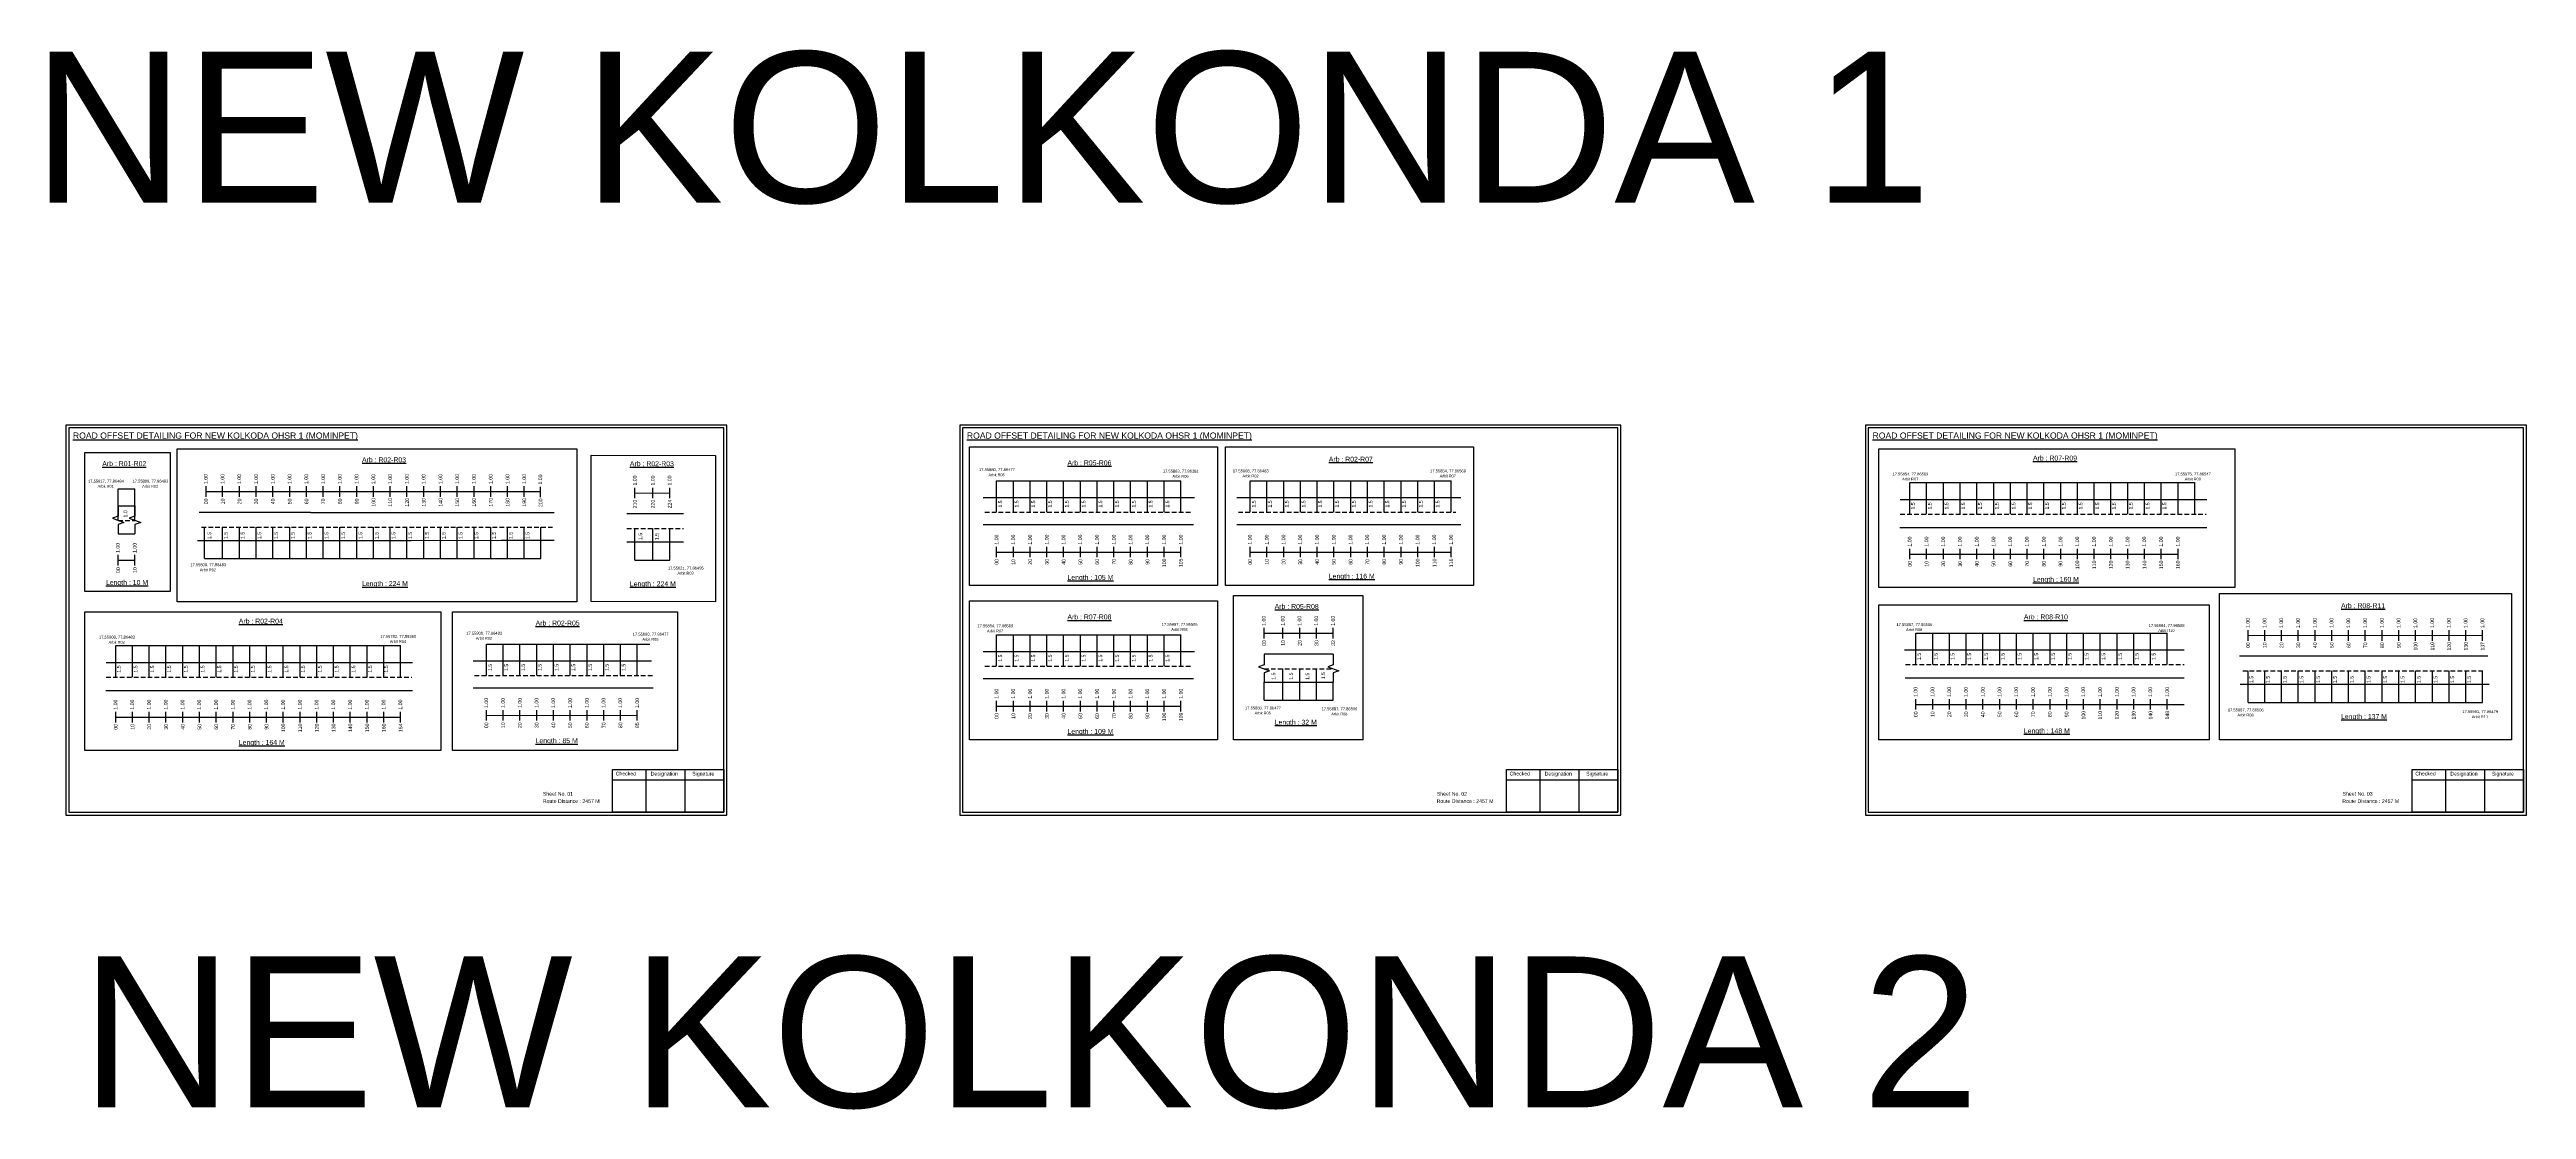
# Model space of a CAD drawing. Header units: inches. Extents: x 1245 to 5974, y 98 to 3110.
# Drawn here: x 1245 to 3255, y 609 to 1470 of the extents above; entities that cross this region are included whole.
import ezdxf

# ---------------------------------------------------------------- set-up
doc = ezdxf.new("R2010")
doc.units = ezdxf.units.IN
doc.header["$MEASUREMENT"] = 0
doc.linetypes.add('DASHED2', pattern=[0.375, 0.25, -0.125])
doc.layers.add('PDF_Geometry', color=7, linetype='Continuous')
doc.layers.add('PDF_Text', color=5, linetype='Continuous')
doc.styles.add('PDF Arial', font='arial.ttf')
doc.styles.get("Standard").update_dxf_attribs({"font": 'arial.ttf'})

msp = doc.modelspace()

# ---------------------------------------------------------------- linework, layer by layer
at = {"color": 5}
for p, q in [((1300.6, 1112.7), (1314.2, 1112.7)), ((2013.5, 1119.4), (2163.1, 1119.4)), ((2219.3, 1119.4), (2382.5, 1119.4)), ((2754.7, 1117.9), (2985.9, 1117.9)), ((1370.6, 1056.2), (1643.5, 1056.2)), ((1720, 1055), (1748.2, 1055)), ((1298.6, 985.5), (1529.8, 985.5)), ((1599.5, 986.8), (1732.2, 986.8)), ((2013.5, 994.3), (2163.1, 994.3)), ((2759.6, 995.7), (2963.6, 995.7)), ((2230.6, 941.2), (2286.7, 941.2)), ((3029.1, 939.4), (3219.5, 939.4))]:
    msp.add_line(p, q, dxfattribs=at)
for p, q in [((1300.6, 1087.2), (1300.6, 1112.7)), ((1314.2, 1087.2), (1314.2, 1112.7)), ((2002.7, 1105.8), (2174, 1105.8)), ((2013.5, 1093.9), (2013.5, 1119.4)), ((2027.1, 1093.9), (2027.1, 1119.4)), ((2040.7, 1093.9), (2040.7, 1119.4)), ((2054.3, 1093.9), (2054.3, 1119.4)), ((2067.9, 1093.9), (2067.9, 1119.4)), ((2081.5, 1093.9), (2081.5, 1119.4)), ((2095.1, 1093.9), (2095.1, 1119.4)), ((2108.7, 1093.9), (2108.7, 1119.4)), ((2122.3, 1093.9), (2122.3, 1119.4)), ((2135.9, 1093.9), (2135.9, 1119.4)), ((2149.5, 1093.9), (2149.5, 1119.4)), ((2163.1, 1093.9), (2163.1, 1119.4)), ((2208.4, 1105.8), (2390.3, 1105.8)), ((2219.3, 1093.9), (2219.3, 1119.4)), ((2232.9, 1093.9), (2232.9, 1119.4)), ((2246.5, 1093.9), (2246.5, 1119.4)), ((2260.1, 1093.9), (2260.1, 1119.4)), ((2273.7, 1093.9), (2273.7, 1119.4)), ((2287.3, 1093.9), (2287.3, 1119.4)), ((2300.9, 1093.9), (2300.9, 1119.4)), ((2314.5, 1093.9), (2314.5, 1119.4)), ((2328.1, 1093.9), (2328.1, 1119.4)), ((2341.7, 1093.9), (2341.7, 1119.4)), ((2355.3, 1093.9), (2355.3, 1119.4)), ((2368.9, 1093.9), (2368.9, 1119.4)), ((2382.5, 1093.9), (2382.5, 1119.4)), ((2754.7, 1092.3), (2754.7, 1117.9)), ((2768.3, 1092.3), (2768.3, 1117.9)), ((2781.9, 1092.3), (2781.9, 1117.9)), ((2795.5, 1092.3), (2795.5, 1117.9)), ((2809.1, 1092.3), (2809.1, 1117.9)), ((2822.7, 1092.3), (2822.7, 1117.9)), ((2836.3, 1092.3), (2836.3, 1117.9)), ((2849.9, 1092.3), (2849.9, 1117.9)), ((2863.5, 1092.3), (2863.5, 1117.9)), ((2877.1, 1092.3), (2877.1, 1117.9)), ((2890.7, 1092.3), (2890.7, 1117.9)), ((2904.3, 1092.3), (2904.3, 1117.9)), ((2917.9, 1092.3), (2917.9, 1117.9)), ((2931.5, 1092.3), (2931.5, 1117.9)), ((2945.1, 1092.3), (2945.1, 1117.9)), ((2958.7, 1092.3), (2958.7, 1117.9)), ((2972.3, 1092.3), (2972.3, 1117.9)), ((2985.9, 1092.3), (2985.9, 1117.9)), ((1300.6, 1099.1), (1314.2, 1099.1)), ((1456.8, 1093.6), (1366.4, 1093.5)), ((1456.8, 1093.6), (1538.4, 1093.7)), ((1538.4, 1093.7), (1654.4, 1093.7)), ((1759.5, 1092.4), (1713.5, 1092.4)), ((2746.8, 1104.2), (2836.3, 1104.2)), ((2836.3, 1104.2), (2985.9, 1104.2)), ((2985.9, 1104.2), (2995.7, 1104.2)), ((1300.6, 1076.4), (1314.2, 1076.4)), ((1365, 1071), (1415.3, 1071)), ((1370.6, 1056.2), (1370.6, 1081.8)), ((1385.4, 1056.2), (1385.4, 1081.8)), ((1399, 1056.2), (1399, 1081.8)), ((1411.7, 1071), (1469.5, 1071)), ((1412.6, 1056.2), (1412.6, 1081.8)), ((1426.2, 1056.2), (1426.2, 1081.8)), ((1439.8, 1056.2), (1439.8, 1081.8)), ((1453.4, 1056.2), (1453.4, 1081.8)), ((1467, 1056.2), (1467, 1081.8)), ((1469.5, 1071), (1538.4, 1071)), ((1480.6, 1056.2), (1480.6, 1081.8)), ((1494.2, 1056.2), (1494.2, 1081.8)), ((1507.8, 1056.2), (1507.8, 1081.8)), ((1521.4, 1056.2), (1521.4, 1081.8)), ((1535, 1056.2), (1535, 1081.8)), ((1538.4, 1071), (1611.4, 1071.1)), ((1548.6, 1056.2), (1548.6, 1081.8)), ((1562.2, 1056.2), (1562.2, 1081.8)), ((1575.8, 1056.2), (1575.8, 1081.8)), ((1589.4, 1056.2), (1589.4, 1081.8)), ((1603, 1056.2), (1603, 1081.8)), ((1611.4, 1071.1), (1654.5, 1071.1)), ((1616.6, 1056.2), (1616.6, 1081.8)), ((1630.2, 1056.2), (1630.2, 1081.8)), ((1643.5, 1056.2), (1643.5, 1081.8)), ((1713.5, 1069.8), (1745.6, 1069.8)), ((1720, 1055), (1720, 1080.6)), ((1734.6, 1055), (1734.6, 1080.6)), ((1745.6, 1069.8), (1759.5, 1069.8)), ((1748.2, 1055), (1748.2, 1080.6)), ((2173.3, 1083.6), (2002.7, 1083.6)), ((2390.3, 1083.6), (2208.4, 1083.6)), ((2746.6, 1081.5), (2995.7, 1081.5)), ((1298.6, 959.9), (1298.6, 985.5)), ((1312.2, 959.9), (1312.2, 985.5)), ((1325.8, 959.9), (1325.8, 985.5)), ((1339.4, 959.9), (1339.4, 985.5)), ((1353, 959.9), (1353, 985.5)), ((1366.6, 959.9), (1366.6, 985.5)), ((1380.2, 959.9), (1380.2, 985.5)), ((1393.8, 959.9), (1393.8, 985.5)), ((1407.4, 959.9), (1407.4, 985.5)), ((1421, 959.9), (1421, 985.5)), ((1434.6, 959.9), (1434.6, 985.5)), ((1448.2, 959.9), (1448.2, 985.5)), ((1461.8, 959.9), (1461.8, 985.5)), ((1475.4, 959.9), (1475.4, 985.5)), ((1489, 959.9), (1489, 985.5)), ((1502.6, 959.9), (1502.6, 985.5)), ((1516.2, 959.9), (1516.2, 985.5)), ((1529.8, 959.9), (1529.8, 985.5)), ((1599.5, 961.3), (1599.5, 986.8)), ((1613.1, 961.3), (1613.1, 986.8)), ((1626.7, 961.3), (1626.7, 986.8)), ((1640.3, 961.3), (1640.3, 986.8)), ((1653.9, 961.3), (1653.9, 986.8)), ((1667.5, 961.3), (1667.5, 986.8)), ((1681.1, 961.3), (1681.1, 986.8)), ((1694.7, 961.3), (1694.7, 986.8)), ((1708.3, 961.3), (1708.3, 986.8)), ((1721.9, 961.3), (1721.9, 986.8)), ((2013.5, 968.8), (2013.5, 994.3)), ((2027.1, 968.8), (2027.1, 994.3)), ((2040.7, 968.8), (2040.7, 994.3)), ((2054.3, 968.8), (2054.3, 994.3)), ((2067.9, 968.8), (2067.9, 994.3)), ((2081.5, 968.8), (2081.5, 994.3)), ((2095.1, 968.8), (2095.1, 994.3)), ((2108.7, 968.8), (2108.7, 994.3)), ((2122.3, 968.8), (2122.3, 994.3)), ((2135.9, 968.8), (2135.9, 994.3)), ((2149.5, 968.8), (2149.5, 994.3)), ((2163.1, 968.8), (2163.1, 994.3)), ((2759.6, 970.2), (2759.6, 995.7)), ((2773.2, 970.2), (2773.2, 995.7)), ((2786.8, 970.2), (2786.8, 995.7)), ((2800.4, 970.2), (2800.4, 995.7)), ((2814, 970.2), (2814, 995.7)), ((2827.6, 970.2), (2827.6, 995.7)), ((2841.2, 970.2), (2841.2, 995.7)), ((2854.8, 970.2), (2854.8, 995.7)), ((2868.4, 970.2), (2868.4, 995.7)), ((2882, 970.2), (2882, 995.7)), ((2895.6, 970.2), (2895.6, 995.7)), ((2909.2, 970.2), (2909.2, 995.7)), ((2922.8, 970.2), (2922.8, 995.7)), ((2936.4, 970.2), (2936.4, 995.7)), ((2950, 970.2), (2950, 995.7)), ((2963.6, 970.2), (2963.6, 995.7)), ((1290.8, 971.8), (1380.2, 971.8)), ((1380.2, 971.8), (1529.8, 971.8)), ((1529.8, 971.8), (1539.6, 971.8)), ((1588.6, 973.2), (1733.4, 973.2)), ((2002.7, 980.7), (2174, 980.7)), ((2286.7, 978.6), (2230.6, 978.6)), ((2245.9, 941.2), (2245.9, 966.7)), ((2259.5, 941.2), (2259.5, 966.7)), ((2273.1, 941.2), (2273.1, 966.7)), ((2750.4, 982.1), (2977.2, 982.1)), ((3223.6, 976.8), (3022.3, 976.8)), ((3029.1, 939.4), (3029.1, 964.9)), ((3042.7, 939.4), (3042.7, 964.9)), ((3056.3, 939.4), (3056.3, 964.9)), ((3069.9, 939.4), (3069.9, 964.9)), ((3083.5, 939.4), (3083.5, 964.9)), ((3097.1, 939.4), (3097.1, 964.9)), ((3110.7, 939.4), (3110.7, 964.9)), ((3124.3, 939.4), (3124.3, 964.9)), ((3137.9, 939.4), (3137.9, 964.9)), ((3151.5, 939.4), (3151.5, 964.9)), ((3165.1, 939.4), (3165.1, 964.9)), ((3178.7, 939.4), (3178.7, 964.9)), ((3192.3, 939.4), (3192.3, 964.9)), ((3205.9, 939.4), (3205.9, 964.9)), ((3219.5, 939.4), (3219.5, 964.9)), ((1290.5, 949.1), (1539.6, 949.1)), ((1734.8, 951), (1588.6, 951)), ((2173.3, 958.5), (2002.7, 958.5)), ((2230.6, 955.9), (2286.7, 955.9)), ((2230.6, 941.2), (2230.6, 955.9)), ((2286.7, 941.2), (2286.7, 955.9)), ((2750.8, 959.4), (2977.2, 959.3)), ((3022.7, 954.1), (3030.8, 954.1)), ((3030.8, 954.1), (3224.9, 954.1))]:
    msp.add_line(p, q)
at = {"color": 217, "true_color": 0x93278f}
for p, q in [((1371.9, 1106.4), (1371.9, 1114.9)), ((1371.9, 1110.6), (1643.4, 1110.6)), ((1385.4, 1106.4), (1385.4, 1114.9)), ((1399, 1106.4), (1399, 1114.9)), ((1412.6, 1106.4), (1412.6, 1114.9)), ((1426.2, 1106.4), (1426.2, 1114.9)), ((1439.8, 1106.4), (1439.8, 1114.9)), ((1453.4, 1106.4), (1453.4, 1114.9)), ((1467, 1106.4), (1467, 1114.9)), ((1480.6, 1106.4), (1480.6, 1114.9)), ((1494.2, 1106.4), (1494.2, 1114.9)), ((1507.8, 1106.4), (1507.8, 1114.9)), ((1521.4, 1106.4), (1521.4, 1114.9)), ((1535, 1106.4), (1535, 1114.9)), ((1548.6, 1106.4), (1548.6, 1114.9)), ((1562.2, 1106.4), (1562.2, 1114.9)), ((1575.8, 1106.4), (1575.8, 1114.9)), ((1589.4, 1106.4), (1589.4, 1114.9)), ((1603, 1106.4), (1603, 1114.9)), ((1616.6, 1106.4), (1616.6, 1114.9)), ((1630.2, 1106.4), (1630.2, 1114.9)), ((1643.4, 1106), (1643.4, 1114.5)), ((1720, 1105.2), (1720, 1113.7)), ((1720, 1109.4), (1748.2, 1109.5)), ((1734.6, 1105.2), (1734.6, 1113.7)), ((1748.2, 1105.2), (1748.2, 1113.7)), ((2013.5, 1057.2), (2013.5, 1065.7)), ((2027.1, 1057.2), (2027.1, 1065.7)), ((2040.7, 1057.2), (2040.7, 1065.7)), ((2054.3, 1057.2), (2054.3, 1065.7)), ((2067.9, 1057.2), (2067.9, 1065.7)), ((2081.5, 1057.2), (2081.5, 1065.7)), ((2095.1, 1057.2), (2095.1, 1065.7)), ((2108.7, 1057.2), (2108.7, 1065.7)), ((2122.3, 1057.2), (2122.3, 1065.7)), ((2135.9, 1057.2), (2135.9, 1065.7)), ((2149.5, 1057.2), (2149.5, 1065.7)), ((2163.1, 1057.2), (2163.1, 1065.7)), ((2219.3, 1057.2), (2219.3, 1065.7)), ((2232.9, 1057.2), (2232.9, 1065.7)), ((2246.5, 1057.2), (2246.5, 1065.7)), ((2260.1, 1057.2), (2260.1, 1065.7)), ((2273.7, 1057.2), (2273.7, 1065.7)), ((2287.3, 1057.2), (2287.3, 1065.7)), ((2300.9, 1057.2), (2300.9, 1065.7)), ((2314.5, 1057.2), (2314.5, 1065.7)), ((2328.1, 1057.2), (2328.1, 1065.7)), ((2341.7, 1057.2), (2341.7, 1065.7)), ((2355.3, 1057.2), (2355.3, 1065.7)), ((2368.9, 1057.2), (2368.9, 1065.7)), ((2382.5, 1057.2), (2382.5, 1065.7)), ((1300.6, 1050.5), (1300.6, 1059.1)), ((1300.6, 1054.8), (1314.2, 1054.8)), ((1314.2, 1050.5), (1314.2, 1059.1)), ((2013.5, 1061.5), (2163.1, 1061.5)), ((2219.3, 1061.5), (2382.5, 1061.5)), ((2754.7, 1055.6), (2754.7, 1064.2)), ((2754.7, 1059.9), (2972.3, 1059.9)), ((2768.3, 1055.6), (2768.3, 1064.2)), ((2781.9, 1055.6), (2781.9, 1064.2)), ((2795.5, 1055.6), (2795.5, 1064.2)), ((2809.1, 1055.6), (2809.1, 1064.2)), ((2822.7, 1055.6), (2822.7, 1064.2)), ((2836.3, 1055.6), (2836.3, 1064.2)), ((2849.9, 1055.6), (2849.9, 1064.2)), ((2863.5, 1055.6), (2863.5, 1064.2)), ((2877.1, 1055.6), (2877.1, 1064.2)), ((2890.7, 1055.6), (2890.7, 1064.2)), ((2904.3, 1055.6), (2904.3, 1064.2)), ((2917.9, 1055.6), (2917.9, 1064.2)), ((2931.5, 1055.6), (2931.5, 1064.2)), ((2945.1, 1055.6), (2945.1, 1064.2)), ((2958.7, 1055.6), (2958.7, 1064.2)), ((2972.3, 1055.6), (2972.3, 1064.2)), ((2230.6, 991.3), (2230.6, 999.9)), ((2230.6, 995.6), (2286.7, 995.6)), ((2245.9, 991.3), (2245.9, 999.9)), ((2259.5, 991.3), (2259.5, 999.9)), ((2273.1, 991.3), (2273.1, 999.9)), ((2286.7, 991.3), (2286.7, 999.9)), ((3029.1, 989.5), (3029.1, 998.1)), ((3029.1, 993.8), (3219.5, 993.9)), ((3042.7, 989.5), (3042.7, 998.1)), ((3056.3, 989.5), (3056.3, 998.1)), ((3069.9, 989.5), (3069.9, 998.1)), ((3083.5, 989.5), (3083.5, 998.1)), ((3097.1, 989.5), (3097.1, 998.1)), ((3110.7, 989.5), (3110.7, 998.1)), ((3124.3, 989.5), (3124.3, 998.1)), ((3137.9, 989.5), (3137.9, 998.1)), ((3151.5, 989.5), (3151.5, 998.1)), ((3165.1, 989.5), (3165.1, 998.1)), ((3178.7, 989.5), (3178.7, 998.1)), ((3192.3, 989.5), (3192.3, 998.1)), ((3205.9, 989.5), (3205.9, 998.1)), ((3219.5, 989.5), (3219.5, 998.1)), ((1298.6, 923.2), (1298.6, 931.8)), ((1298.6, 927.5), (1529.8, 927.5)), ((1312.2, 923.2), (1312.2, 931.8)), ((1325.8, 923.2), (1325.8, 931.8)), ((1339.4, 923.2), (1339.4, 931.8)), ((1353, 923.2), (1353, 931.8)), ((1366.6, 923.2), (1366.6, 931.8)), ((1380.2, 923.2), (1380.2, 931.8)), ((1393.8, 923.2), (1393.8, 931.8)), ((1407.4, 923.2), (1407.4, 931.8)), ((1421, 923.2), (1421, 931.8)), ((1434.6, 923.2), (1434.6, 931.8)), ((1448.2, 923.2), (1448.2, 931.8)), ((1461.8, 923.2), (1461.8, 931.8)), ((1475.4, 923.2), (1475.4, 931.8)), ((1489, 923.2), (1489, 931.8)), ((1502.6, 923.2), (1502.6, 931.8)), ((1516.2, 923.2), (1516.2, 931.8)), ((1529.8, 923.2), (1529.8, 931.8)), ((1599.5, 924.6), (1599.5, 933.1)), ((1599.5, 928.8), (1721.9, 928.9)), ((1613.1, 924.6), (1613.1, 933.1)), ((1626.7, 924.6), (1626.7, 933.1)), ((1640.3, 924.6), (1640.3, 933.1)), ((1653.9, 924.6), (1653.9, 933.1)), ((1667.5, 924.6), (1667.5, 933.1)), ((1681.1, 924.6), (1681.1, 933.1)), ((1694.7, 924.6), (1694.7, 933.1)), ((1708.3, 924.6), (1708.3, 933.1)), ((1721.9, 924.6), (1721.9, 933.1)), ((2013.5, 932.1), (2013.5, 940.6)), ((2013.5, 936.3), (2163.1, 936.4)), ((2027.1, 932.1), (2027.1, 940.6)), ((2040.7, 932.1), (2040.7, 940.6)), ((2054.3, 932.1), (2054.3, 940.6)), ((2067.9, 932.1), (2067.9, 940.6)), ((2081.5, 932.1), (2081.5, 940.6)), ((2095.1, 932.1), (2095.1, 940.6)), ((2108.7, 932.1), (2108.7, 940.6)), ((2122.3, 932.1), (2122.3, 940.6)), ((2135.9, 932.1), (2135.9, 940.6)), ((2149.5, 932.1), (2149.5, 940.6)), ((2163.1, 932.1), (2163.1, 940.6)), ((2759.5, 933.5), (2759.5, 942)), ((2759.6, 937.7), (2977.2, 937.8)), ((2773.2, 933.5), (2773.2, 942)), ((2786.8, 933.5), (2786.8, 942)), ((2800.4, 933.5), (2800.4, 942)), ((2814, 933.5), (2814, 942)), ((2827.6, 933.5), (2827.6, 942)), ((2841.2, 933.5), (2841.2, 942)), ((2854.8, 933.5), (2854.8, 942)), ((2868.4, 933.5), (2868.4, 942)), ((2882, 933.5), (2882, 942)), ((2895.6, 933.5), (2895.6, 942)), ((2909.2, 933.5), (2909.2, 942)), ((2922.8, 933.5), (2922.8, 942)), ((2936.4, 933.5), (2936.4, 942)), ((2950, 933.5), (2950, 942)), ((2963.6, 933.5), (2963.6, 942))]:
    msp.add_line(p, q, dxfattribs=at)
at = {"linetype": 'DASHED2', "ltscale": 15}
for p, q in [((1300.6, 1087.2), (1314.2, 1087.2)), ((2003.9, 1093.9), (2171.5, 1093.9)), ((2209.7, 1093.9), (2386.1, 1093.9)), ((2746.9, 1092.3), (2995.1, 1092.2)), ((1368.2, 1081.8), (1654.5, 1081.8)), ((1713.5, 1080.6), (1759.5, 1080.6)), ((2003.9, 968.8), (2171.5, 968.8)), ((2230.6, 966.7), (2286.7, 966.7)), ((2751.2, 970.2), (2977.2, 970.2)), ((3024.8, 964.9), (3221.6, 964.9)), ((1290.8, 959.9), (1539, 959.8)), ((1589.9, 961.3), (1734.2, 961.3))]:
    msp.add_line(p, q, dxfattribs=at)
for points in [[(1991.4, 1146.9), (2192.7, 1146.9), (2192.7, 1034.2), (1991.4, 1034.2)], [(2199.2, 1146.9), (2400.4, 1146.9), (2400.4, 1034.2), (2199.2, 1034.2)], [(1273.5, 1142.2), (1342.9, 1142.2), (1342.9, 1029.5), (1273.5, 1029.5)], [(1348.5, 1145.2), (1672.9, 1145.2), (1672.9, 1021.1), (1348.5, 1021.1)], [(1684.6, 1140.1), (1785.3, 1140), (1785.3, 1021.1), (1684.6, 1021.2)], [(2729.6, 1145.3), (3018.5, 1145.3), (3018.5, 1032.7), (2729.6, 1032.7)], [(2205.7, 1026.1), (2310.8, 1026.1), (2310.8, 909.1), (2205.7, 909.1)], [(3006, 1027.8), (3242.9, 1027.8), (3242.9, 909), (3006, 909)], [(1273.5, 1012.9), (1562.4, 1012.9), (1562.4, 900.3), (1273.5, 900.3)], [(1571.9, 1012.9), (1754.6, 1012.9), (1754.6, 900.3), (1571.9, 900.3)], [(1991.4, 1021.8), (2192.7, 1021.8), (2192.7, 909.1), (1991.4, 909.1)], [(2729.6, 1018.5), (2997.7, 1018.5), (2997.7, 909), (2729.6, 909)]]:
    msp.add_lwpolyline(points, close=True)
at = {"linetype": 'Continuous'}
for points in [[(1300.6, 1099.1), (1300.6, 1090.7), (1295.9, 1088.9), (1305.3, 1085.5), (1300.6, 1083.8), (1300.6, 1076.4)], [(1314.2, 1099.1), (1314.2, 1090.7), (1309.5, 1088.9), (1318.9, 1085.5), (1314.2, 1083.8), (1314.2, 1076.4)], [(2230.6, 978.6), (2230.6, 970), (2226.1, 968.3), (2235, 965.1), (2230.6, 963.4), (2230.6, 955.9)], [(2286.7, 978.6), (2286.7, 970), (2282.2, 968.3), (2291.2, 965.1), (2286.7, 963.4), (2286.7, 955.9)], [(2286.7, 978.6), (2286.7, 970), (2282.2, 968.3), (2291.2, 965.1), (2286.7, 963.4), (2286.7, 955.9)]]:
    msp.add_lwpolyline(points, dxfattribs=at)
at = {"layer": 'PDF_Geometry'}
for points in [[(1258.1, 1164.6), (1258.1, 847.9), (1794.6, 847.9), (1794.6, 1164.6)], [(1260.5, 1162.3), (1260.5, 850.3), (1792.2, 850.3), (1792.2, 1162.3)], [(1983.6, 1164.6), (1983.6, 847.9), (2520.1, 847.9), (2520.1, 1164.6)], [(1985.9, 1162.3), (1985.9, 850.3), (2517.7, 850.3), (2517.7, 1162.3)], [(2718.6, 1164.6), (2718.6, 847.9), (3255.1, 847.9), (3255.1, 1164.6)], [(2720.9, 1162.3), (2720.9, 850.3), (3252.7, 850.3), (3252.7, 1162.3)]]:
    msp.add_lwpolyline(points, close=True, dxfattribs=at)
at = {"layer": 'PDF_Geometry', "color": 242, "true_color": 0xcc1f26}
for points in [[(1792.2, 850.2), (1701.8, 850.2), (1701.8, 884.9), (1792.2, 884.9)], [(2517.7, 850.2), (2427.3, 850.2), (2427.3, 884.9), (2517.7, 884.9)], [(3252.7, 850.2), (3162.3, 850.2), (3162.3, 884.9), (3252.7, 884.9)]]:
    msp.add_lwpolyline(points, close=True, dxfattribs=at)
for points in [[(1728.8, 884.9), (1728.8, 850.2)], [(1760.6, 884.9), (1760.6, 850.2)], [(2454.3, 884.9), (2454.3, 850.2)], [(2486, 884.9), (2486, 850.2)], [(3189.3, 884.9), (3189.3, 850.2)], [(3221, 884.9), (3221, 850.2)], [(1701.8, 876.5), (1792.2, 876.5)], [(2427.3, 876.5), (2517.7, 876.5)], [(3162.3, 876.5), (3252.7, 876.5)]]:
    msp.add_lwpolyline(points, dxfattribs=at)

# ---------------------------------------------------------------- texts
for s, height, p in [('NEW KOLKONDA 1', 122.535, (1230.9, 1345.2)), ('Sheet No. 01', 3, (1645.3, 863.7)), ('Sheet No. 02', 3, (2370.8, 863.7)), ('Sheet No. 03', 3, (3105.8, 863.7)), ('Route Distance : 2457 M', 3, (1645.2, 857.7)), ('Route Distance : 2457 M', 3, (2370.6, 857.7)), ('Route Distance : 2457 M', 3, (3105.6, 857.7)), ('NEW KOLKONDA 2', 122.535, (1270.1, 610.5))]:
    msp.add_text(s, height=height).set_placement(p)
at = {"color": 242, "true_color": 0xcd2027}
for s, height, p in [('%%UROAD OFFSET DETAILING FOR NEW KOLKODA OHSR 1 (MOMINPET)', 5, (1263.9, 1153.6)), ('%%UROAD OFFSET DETAILING FOR NEW KOLKODA OHSR 1 (MOMINPET)', 5, (1989.4, 1153.6)), ('%%UROAD OFFSET DETAILING FOR NEW KOLKODA OHSR 1 (MOMINPET)', 5, (2724.4, 1153.6)), ('%%UArb : R01-R02', 4, (1287.7, 1131.3)), ('%%UArb : R02-R03', 4, (1498.5, 1134.4)), ('%%UArb : R02-R03', 4, (1715.9, 1131.2)), ('%%UArb : R05-R06', 4, (2071, 1131.9)), ('%%UArb : R02-R07', 4, (2283.1, 1134.9)), ('%%UArb : R07-R09', 4, (2854.6, 1135.8)), ('%%ULength : 10 M', 4, (1290.7, 1034.8)), ('%%ULength : 224 M', 4, (1498.5, 1033.9)), ('%%ULength : 224 M', 4, (1715.9, 1033.7)), ('%%ULength : 105 M', 4, (2071, 1038.9)), ('%%ULength : 116 M', 4, (2283.1, 1039.9)), ('%%ULength : 160 M', 4, (2854.6, 1037.3)), ('%%UArb : R02-R04', 4, (1398.5, 1003.4)), ('%%UArb : R02-R05', 4, (1639.4, 1001.8)), ('%%UArb : R07-R08', 4, (2071, 1006.8)), ('%%UArb : R05-R08', 4, (2239.2, 1015.3)), ('%%UArb : R08-R10', 4, (2847.2, 1006.8)), ('%%UArb : R08-R11', 4, (3104.6, 1015.9)), ('%%ULength : 32 M', 4, (2239.2, 921.3)), ('%%ULength : 137 M', 4, (3104.6, 925.9)), ('%%ULength : 164 M', 4, (1398.5, 904.9)), ('%%ULength : 85 M', 4, (1639.4, 906.3)), ('%%ULength : 109 M', 4, (2071, 913.8)), ('%%ULength : 148 M', 4, (2847.2, 914.3))]:
    msp.add_text(s, height=height, dxfattribs=at).set_placement(p)
at = {"color": 5}
for s, height, p in [('17.55880, 77.86477', 2.34, (1999.2, 1127.2)), ('17.55863, 77.86381', 2.34, (2148.4, 1126)), ('17.55808, 77.86483', 2.34, (2205.2, 1126.2)), ('17.55854, 77.86569', 2.34, (2365.3, 1126.2)), ('17.55854, 77.86569', 2.34, (2740.6, 1123.7)), ('17.55975, 77.86547', 2.34, (2969.8, 1123.7)), ('17.55817, 77.86484', 2.34, (1276.1, 1117.9)), ('Arbit R01', 2.25, (1283.9, 1113.8)), ('17.55808, 77.86483', 2.34, (1312.2, 1117.9)), ('Arbit R02', 2.25, (1320, 1113.8)), ('Arbit R05', 2.25, (2007, 1123.1)), ('Arbit R06', 2.25, (2156.2, 1121.9)), ('Arbit R02', 2.25, (2213, 1122.1)), ('Arbit R07', 2.25, (2373.1, 1122.1)), ('Arbit R07', 2.25, (2748.4, 1119.6)), ('Arbit R09', 2.25, (2977.7, 1119.6)), ('17.55808, 77.86483', 2.34, (1359.1, 1050)), ('Arbit R02', 2.25, (1366.9, 1045.9)), ('17.55621, 77.86495', 2.34, (1746.7, 1047.3)), ('Arbit R03', 2.25, (1754.5, 1043.2)), ('17.55808, 77.86483', 2.34, (1285, 991.2)), ('Arbit R02', 2.25, (1292.8, 987.1)), ('17.55782, 77.86360', 2.34, (1513.3, 991.8)), ('Arbit R04', 2.25, (1521.1, 987.7)), ('17.55808, 77.86483', 2.34, (1583.1, 994.4)), ('Arbit R02', 2.25, (1590.9, 990.3)), ('17.55880, 77.86477', 2.34, (1718.2, 993.6)), ('Arbit R05', 2.25, (1726, 989.5)), ('17.55854, 77.86569', 2.34, (1997.9, 1000.4)), ('Arbit R07', 2.25, (2005.7, 996.3)), ('17.55887, 77.86506', 2.34, (2147.5, 1001.6)), ('Arbit R08', 2.25, (2155.3, 997.5)), ('17.55887, 77.86506', 2.34, (2743.8, 1001.4)), ('Arbit R08', 2.25, (2751.6, 997.3)), ('17.55984, 77.86508', 2.34, (2948.5, 1000.7)), ('Arbit R10', 2.25, (2956.3, 996.6)), ('17.55880, 77.86477', 2.34, (2215.1, 933.7)), ('Arbit R05', 2.25, (2222.9, 929.6)), ('17.55887, 77.86506', 2.34, (2277.2, 933)), ('Arbit R08', 2.25, (2285.1, 928.9)), ('17.55887, 77.86506', 2.34, (3012.7, 932.1)), ('Arbit R08', 2.25, (3020.5, 928)), ('17.55991, 77.86479', 2.34, (3203, 930.7)), ('Arbit R11', 2.25, (3210.8, 926.6))]:
    msp.add_text(s, height=height, dxfattribs=at).set_placement(p)
at = {"color": 217, "true_color": 0x93278f}
for s, p in [('1.00', (1373.2, 1116.7)), ('1.00', (1386.8, 1116.7)), ('1.00', (1400.4, 1116.7)), ('1.00', (1414, 1116.7)), ('1.00', (1427.6, 1116.7)), ('1.00', (1441.2, 1116.7)), ('1.00', (1454.8, 1116.7)), ('1.00', (1468.4, 1116.7)), ('1.00', (1482, 1116.7)), ('1.00', (1495.6, 1116.7)), ('1.00', (1509.2, 1116.7)), ('1.00', (1522.8, 1116.7)), ('1.00', (1536.4, 1116.7)), ('1.00', (1550, 1116.7)), ('1.00', (1563.6, 1116.7)), ('1.00', (1577.2, 1116.7)), ('1.00', (1590.8, 1116.7)), ('1.00', (1604.4, 1116.7)), ('1.00', (1618, 1116.7)), ('1.00', (1631.6, 1116.7)), ('1.00', (1644.7, 1116.3)), ('1.00', (1721.3, 1115.5)), ('1.00', (1736, 1115.5)), ('1.00', (1749.6, 1115.5)), ('00', (1373.4, 1100.3)), ('10', (1386.9, 1100.3)), ('20', (1400.5, 1100.3)), ('30', (1414.1, 1100.3)), ('40', (1427.7, 1100.3)), ('50', (1441.3, 1100.3)), ('60', (1454.9, 1100.3)), ('70', (1468.5, 1100.3)), ('80', (1482.1, 1100.3)), ('90', (1495.7, 1100.3)), ('100', (1509.3, 1098.4)), ('110', (1522.9, 1098.4)), ('120', (1536.5, 1098.4)), ('130', (1550.1, 1098.4)), ('140', (1563.7, 1098.4)), ('150', (1577.3, 1098.4)), ('160', (1590.9, 1098.4)), ('170', (1604.5, 1098.4)), ('180', (1618.1, 1098.4)), ('190', (1631.7, 1098.4)), ('200', (1644.9, 1098)), ('210', (1721.5, 1097)), ('220', (1736.1, 1097)), ('224', (1749.7, 1097)), ('1.00', (1301.9, 1060.8)), ('1.00', (1315.5, 1060.8)), ('1.00', (2014.9, 1067.5)), ('1.00', (2028.5, 1067.5)), ('1.00', (2042.1, 1067.5)), ('1.00', (2055.7, 1067.5)), ('1.00', (2069.3, 1067.5)), ('1.00', (2082.9, 1067.5)), ('1.00', (2096.5, 1067.5)), ('1.00', (2110.1, 1067.5)), ('1.00', (2123.7, 1067.5)), ('1.00', (2137.3, 1067.5)), ('1.00', (2150.9, 1067.5)), ('1.00', (2164.5, 1067.5)), ('1.00', (2220.6, 1067.5)), ('1.00', (2234.2, 1067.5)), ('1.00', (2247.8, 1067.5)), ('1.00', (2261.4, 1067.5)), ('1.00', (2275, 1067.5)), ('1.00', (2288.6, 1067.5)), ('1.00', (2302.2, 1067.5)), ('1.00', (2315.8, 1067.5)), ('1.00', (2329.4, 1067.5)), ('1.00', (2343, 1067.5)), ('1.00', (2356.6, 1067.5)), ('1.00', (2370.2, 1067.5)), ('1.00', (2383.8, 1067.5)), ('1.00', (2756, 1065.9)), ('1.00', (2769.6, 1065.9)), ('1.00', (2783.2, 1065.9)), ('1.00', (2796.8, 1065.9)), ('1.00', (2810.4, 1065.9)), ('1.00', (2824, 1065.9)), ('1.00', (2837.6, 1065.9)), ('1.00', (2851.2, 1065.9)), ('1.00', (2864.8, 1065.9)), ('1.00', (2878.4, 1065.9)), ('1.00', (2892, 1065.9)), ('1.00', (2905.6, 1065.9)), ('1.00', (2919.2, 1065.9)), ('1.00', (2932.8, 1065.9)), ('1.00', (2946.4, 1065.9)), ('1.00', (2960, 1065.9)), ('1.00', (2973.6, 1065.9)), ('00', (1302.1, 1044.5)), ('10', (1315.7, 1044.5)), ('00', (2015, 1051.2)), ('10', (2028.6, 1051.2)), ('20', (2042.2, 1051.2)), ('30', (2055.8, 1051.2)), ('40', (2069.4, 1051.2)), ('50', (2083, 1051.2)), ('60', (2096.6, 1051.2)), ('70', (2110.2, 1051.2)), ('80', (2123.8, 1051.2)), ('90', (2137.4, 1051.2)), ('100', (2151, 1049.2)), ('105', (2164.6, 1049.2)), ('00', (2220.7, 1051.2)), ('10', (2234.3, 1051.2)), ('20', (2247.9, 1051.2)), ('30', (2261.5, 1051.2)), ('40', (2275.1, 1051.2)), ('50', (2288.7, 1051.2)), ('60', (2302.3, 1051.2)), ('70', (2315.9, 1051.2)), ('80', (2329.5, 1051.2)), ('90', (2343.1, 1051.2)), ('100', (2356.7, 1049.2)), ('110', (2370.3, 1049.2)), ('116', (2383.9, 1049.2)), ('00', (2756.1, 1049.6)), ('10', (2769.7, 1049.6)), ('20', (2783.3, 1049.6)), ('30', (2796.9, 1049.6)), ('40', (2810.5, 1049.6)), ('50', (2824.1, 1049.6)), ('60', (2837.7, 1049.6)), ('70', (2851.3, 1049.6)), ('80', (2864.9, 1049.6)), ('90', (2878.5, 1049.6)), ('100', (2892.1, 1047.6)), ('110', (2905.7, 1047.6)), ('120', (2919.3, 1047.6)), ('130', (2932.9, 1047.6)), ('140', (2946.5, 1047.6)), ('150', (2960.1, 1047.6)), ('160', (2973.7, 1047.6)), ('1.00', (2231.9, 1001.6)), ('1.00', (2247.2, 1001.6)), ('1.00', (2260.8, 1001.6)), ('1.00', (2274.4, 1001.6)), ('1.00', (2288, 1001.6)), ('1.00', (3030.4, 999.8)), ('1.00', (3044, 999.8)), ('1.00', (3057.6, 999.8)), ('1.00', (3071.2, 999.8)), ('1.00', (3084.8, 999.8)), ('1.00', (3098.4, 999.8)), ('1.00', (3112, 999.8)), ('1.00', (3125.6, 999.8)), ('1.00', (3139.2, 999.8)), ('1.00', (3152.8, 999.8)), ('1.00', (3166.4, 999.8)), ('1.00', (3180, 999.8)), ('1.00', (3193.6, 999.8)), ('1.00', (3207.2, 999.8)), ('1.00', (3220.8, 999.8)), ('00', (2232, 985.3)), ('10', (2247.4, 985.3)), ('20', (2261, 985.3)), ('30', (2274.6, 985.3)), ('32', (2288.2, 985.3)), ('00', (3030.6, 983.5)), ('10', (3044.2, 983.5)), ('20', (3057.8, 983.5)), ('30', (3071.4, 983.5)), ('40', (3085, 983.5)), ('50', (3098.6, 983.5)), ('60', (3112.2, 983.5)), ('70', (3125.8, 983.5)), ('80', (3139.4, 983.5)), ('90', (3153, 983.5)), ('100', (3166.6, 981.5)), ('110', (3180.2, 981.5)), ('120', (3193.8, 981.5)), ('130', (3207.4, 981.5)), ('137', (3221, 981.5)), ('1.00', (2014.9, 942.4)), ('1.00', (2028.5, 942.4)), ('1.00', (2042.1, 942.4)), ('1.00', (2055.7, 942.4)), ('1.00', (2069.3, 942.4)), ('1.00', (2082.9, 942.4)), ('1.00', (2096.5, 942.4)), ('1.00', (2110.1, 942.4)), ('1.00', (2123.7, 942.4)), ('1.00', (2137.3, 942.4)), ('1.00', (2150.9, 942.4)), ('1.00', (2164.5, 942.4)), ('1.00', (2760.8, 943.8)), ('1.00', (2774.5, 943.8)), ('1.00', (2788.1, 943.8)), ('1.00', (2801.7, 943.8)), ('1.00', (2815.3, 943.8)), ('1.00', (2828.9, 943.8)), ('1.00', (2842.5, 943.8)), ('1.00', (2856.1, 943.8)), ('1.00', (2869.7, 943.8)), ('1.00', (2883.3, 943.8)), ('1.00', (2896.9, 943.8)), ('1.00', (2910.5, 943.8)), ('1.00', (2924.1, 943.8)), ('1.00', (2937.7, 943.8)), ('1.00', (2951.3, 943.8)), ('1.00', (2964.9, 943.8)), ('1.00', (1299.9, 933.5)), ('1.00', (1313.5, 933.5)), ('1.00', (1327.1, 933.5)), ('1.00', (1340.7, 933.5)), ('1.00', (1354.3, 933.5)), ('1.00', (1367.9, 933.5)), ('1.00', (1381.5, 933.5)), ('1.00', (1395.1, 933.5)), ('1.00', (1408.7, 933.5)), ('1.00', (1422.3, 933.5)), ('1.00', (1435.9, 933.5)), ('1.00', (1449.5, 933.5)), ('1.00', (1463.1, 933.5)), ('1.00', (1476.7, 933.5)), ('1.00', (1490.3, 933.5)), ('1.00', (1503.9, 933.5)), ('1.00', (1517.5, 933.5)), ('1.00', (1531.1, 933.5)), ('1.00', (1600.8, 934.9)), ('1.00', (1614.4, 934.9)), ('1.00', (1628, 934.9)), ('1.00', (1641.6, 934.9)), ('1.00', (1655.2, 934.9)), ('1.00', (1668.8, 934.9)), ('1.00', (1682.4, 934.9)), ('1.00', (1696, 934.9)), ('1.00', (1709.6, 934.9)), ('1.00', (1723.2, 934.9)), ('00', (2015, 926)), ('10', (2028.6, 926)), ('20', (2042.2, 926)), ('30', (2055.8, 926)), ('40', (2069.4, 926)), ('50', (2083, 926)), ('60', (2096.6, 926)), ('70', (2110.2, 926)), ('80', (2123.8, 926)), ('90', (2137.4, 926)), ('100', (2151, 924.1)), ('109', (2164.6, 924.1)), ('00', (2760.9, 927.4)), ('10', (2774.6, 927.4)), ('20', (2788.2, 927.4)), ('30', (2801.8, 927.4)), ('40', (2815.4, 927.4)), ('50', (2829, 927.4)), ('60', (2842.6, 927.4)), ('70', (2856.2, 927.4)), ('80', (2869.8, 927.4)), ('90', (2883.4, 927.4)), ('100', (2897, 925.5)), ('110', (2910.6, 925.5)), ('120', (2924.2, 925.5)), ('130', (2937.8, 925.5)), ('140', (2951.4, 925.5)), ('148', (2965, 925.5)), ('00', (1300.1, 917.2)), ('10', (1313.7, 917.2)), ('20', (1327.3, 917.2)), ('30', (1340.9, 917.2)), ('40', (1354.5, 917.2)), ('50', (1368.1, 917.2)), ('60', (1381.7, 917.2)), ('70', (1395.3, 917.2)), ('80', (1408.9, 917.2)), ('90', (1422.5, 917.2)), ('100', (1436.1, 915.2)), ('110', (1449.7, 915.2)), ('120', (1463.3, 915.2)), ('130', (1476.9, 915.2)), ('140', (1490.5, 915.2)), ('150', (1504.1, 915.2)), ('160', (1517.7, 915.2)), ('164', (1531.3, 915.2)), ('00', (1600.9, 918.5)), ('10', (1614.5, 918.5)), ('20', (1628.1, 918.5)), ('30', (1641.7, 918.5)), ('40', (1655.3, 918.5)), ('50', (1668.9, 918.5)), ('60', (1682.5, 918.5)), ('70', (1696.1, 918.5)), ('80', (1709.7, 918.5)), ('85', (1723.3, 918.5))]:
    msp.add_text(s, height=3, rotation=90, dxfattribs=at).set_placement(p)
for s, p in [('1.0', (1308, 1089.5)), ('1.5', (2018, 1097.6)), ('1.5', (2031.2, 1097.6)), ('1.5', (2044.8, 1097.6)), ('1.5', (2058.4, 1097.6)), ('1.5', (2072, 1097.6)), ('1.5', (2085.6, 1097.6)), ('1.5', (2099.2, 1097.6)), ('1.5', (2112.8, 1097.6)), ('1.5', (2126.4, 1097.6)), ('1.5', (2140, 1097.6)), ('1.5', (2153.6, 1097.6)), ('1.5', (2223.8, 1097.6)), ('1.5', (2236.9, 1097.6)), ('1.5', (2250.5, 1097.6)), ('1.5', (2264.1, 1097.6)), ('1.5', (2277.7, 1097.6)), ('1.5', (2291.3, 1097.6)), ('1.5', (2304.9, 1097.6)), ('1.5', (2318.5, 1097.6)), ('1.5', (2332.1, 1097.6)), ('1.5', (2345.7, 1097.6)), ('1.5', (2359.3, 1097.6)), ('1.5', (2372.9, 1097.6)), ('1.5', (2758.7, 1096)), ('1.5', (2772.3, 1096)), ('1.5', (2785.9, 1096)), ('1.5', (2799.5, 1096)), ('1.5', (2813.1, 1096)), ('1.5', (2826.7, 1096)), ('1.5', (2840.3, 1096)), ('1.5', (2853.9, 1096)), ('1.5', (2867.5, 1096)), ('1.5', (2881.1, 1096)), ('1.5', (2894.7, 1096)), ('1.5', (2908.3, 1096)), ('1.5', (2921.9, 1096)), ('1.5', (2935.5, 1096)), ('1.5', (2949.1, 1096)), ('1.5', (2962.7, 1096)), ('1.5', (1376.1, 1072)), ('1.5', (1389.5, 1072)), ('1.5', (1403.1, 1072)), ('1.5', (1416.7, 1072)), ('1.5', (1430.3, 1072)), ('1.5', (1443.9, 1072)), ('1.5', (1457.5, 1072)), ('1.5', (1471.1, 1072)), ('1.5', (1484.7, 1072)), ('1.5', (1498.7, 1072)), ('1.5', (1511.9, 1072)), ('1.5', (1525.5, 1072)), ('1.5', (1539.1, 1072)), ('1.5', (1552.7, 1072)), ('1.5', (1566.3, 1072)), ('1.5', (1579.9, 1072)), ('1.5', (1592.8, 1072)), ('1.5', (1607.1, 1072)), ('1.5', (1620.7, 1072)), ('1.5', (1634.3, 1072)), ('1.5', (1725.9, 1071.3)), ('1.5', (1739.2, 1071.1)), ('1.5', (1302.6, 963.6)), ('1.5', (1316.2, 963.6)), ('1.5', (1329.8, 963.6)), ('1.5', (1343.4, 963.6)), ('1.5', (1357, 963.6)), ('1.5', (1370.6, 963.6)), ('1.5', (1384.2, 963.6)), ('1.5', (1397.8, 963.6)), ('1.5', (1411.4, 963.6)), ('1.5', (1425, 963.6)), ('1.5', (1438.6, 963.6)), ('1.5', (1452.2, 963.6)), ('1.5', (1465.8, 963.6)), ('1.5', (1479.4, 963.6)), ('1.5', (1493, 963.6)), ('1.5', (1506.6, 963.6)), ('1.5', (1519.6, 963.6)), ('1.5', (1604, 964.9)), ('1.5', (1617.1, 964.9)), ('1.5', (1630.7, 964.9)), ('1.5', (1644.3, 964.9)), ('1.5', (1657.9, 964.9)), ('1.5', (1671.5, 964.9)), ('1.5', (1685.1, 964.9)), ('1.5', (1698.7, 964.9)), ('1.5', (1712.3, 964.9)), ('1.5', (2018, 972.4)), ('1.5', (2031.2, 972.4)), ('1.5', (2044.8, 972.4)), ('1.5', (2058.4, 972.4)), ('1.5', (2072, 972.4)), ('1.5', (2085.6, 972.4)), ('1.5', (2099.2, 972.4)), ('1.5', (2112.8, 972.4)), ('1.5', (2126.4, 972.4)), ('1.5', (2140, 972.4)), ('1.5', (2153.6, 972.4)), ('1.5', (2763.6, 973.8)), ('1.5', (2777.2, 973.8)), ('1.5', (2790.8, 973.8)), ('1.5', (2804.4, 973.8)), ('1.5', (2818, 973.8)), ('1.5', (2831.6, 973.8)), ('1.5', (2845.2, 973.8)), ('1.5', (2858.8, 973.8)), ('1.5', (2872.4, 973.8)), ('1.5', (2886, 973.8)), ('1.5', (2899.6, 973.8)), ('1.5', (2913.2, 973.8)), ('1.5', (2926.8, 973.8)), ('1.5', (2940.4, 973.8)), ('1.5', (2954, 973.8)), ('1.5', (2239.7, 957.8)), ('1.5', (2254, 957.8)), ('1.5', (2267.2, 957.7)), ('1.5', (2280.1, 958.2)), ('1.5', (3033.3, 955.1)), ('1.5', (3046.8, 955.1)), ('1.5', (3060.4, 955.1)), ('1.5', (3074, 955.1)), ('1.5', (3087.6, 955.1)), ('1.5', (3101.2, 955.1)), ('1.5', (3114.8, 955.1)), ('1.5', (3128.4, 955.1)), ('1.5', (3142, 955.1)), ('1.5', (3156, 955.1)), ('1.5', (3169.2, 955.1)), ('1.5', (3182.8, 955.1)), ('1.5', (3196.4, 955.1)), ('1.5', (3210, 955.1))]:
    msp.add_text(s, height=3, rotation=90).set_placement(p)
at = {"layer": 'PDF_Text', "color": 7, "attachment_point": 7, "style": 'PDF Arial'}
for s, insert, char_height in [('Checked', (1704.4, 880), 3), ('Designation', (1732.8, 879.1), 3.001), ('Signature', (1766.5, 879.1), 3), ('Checked', (2429.9, 880), 3), ('Designation', (2458.3, 879.1), 3.001), ('Signature', (2492, 879.1), 3), ('Checked', (3164.9, 880), 3), ('Designation', (3193.3, 879.1), 3.001), ('Signature', (3227, 879.1), 3)]:
    msp.add_mtext(s, dxfattribs=dict(at, insert=insert, char_height=char_height))

doc.saveas('drawing.dxf')
